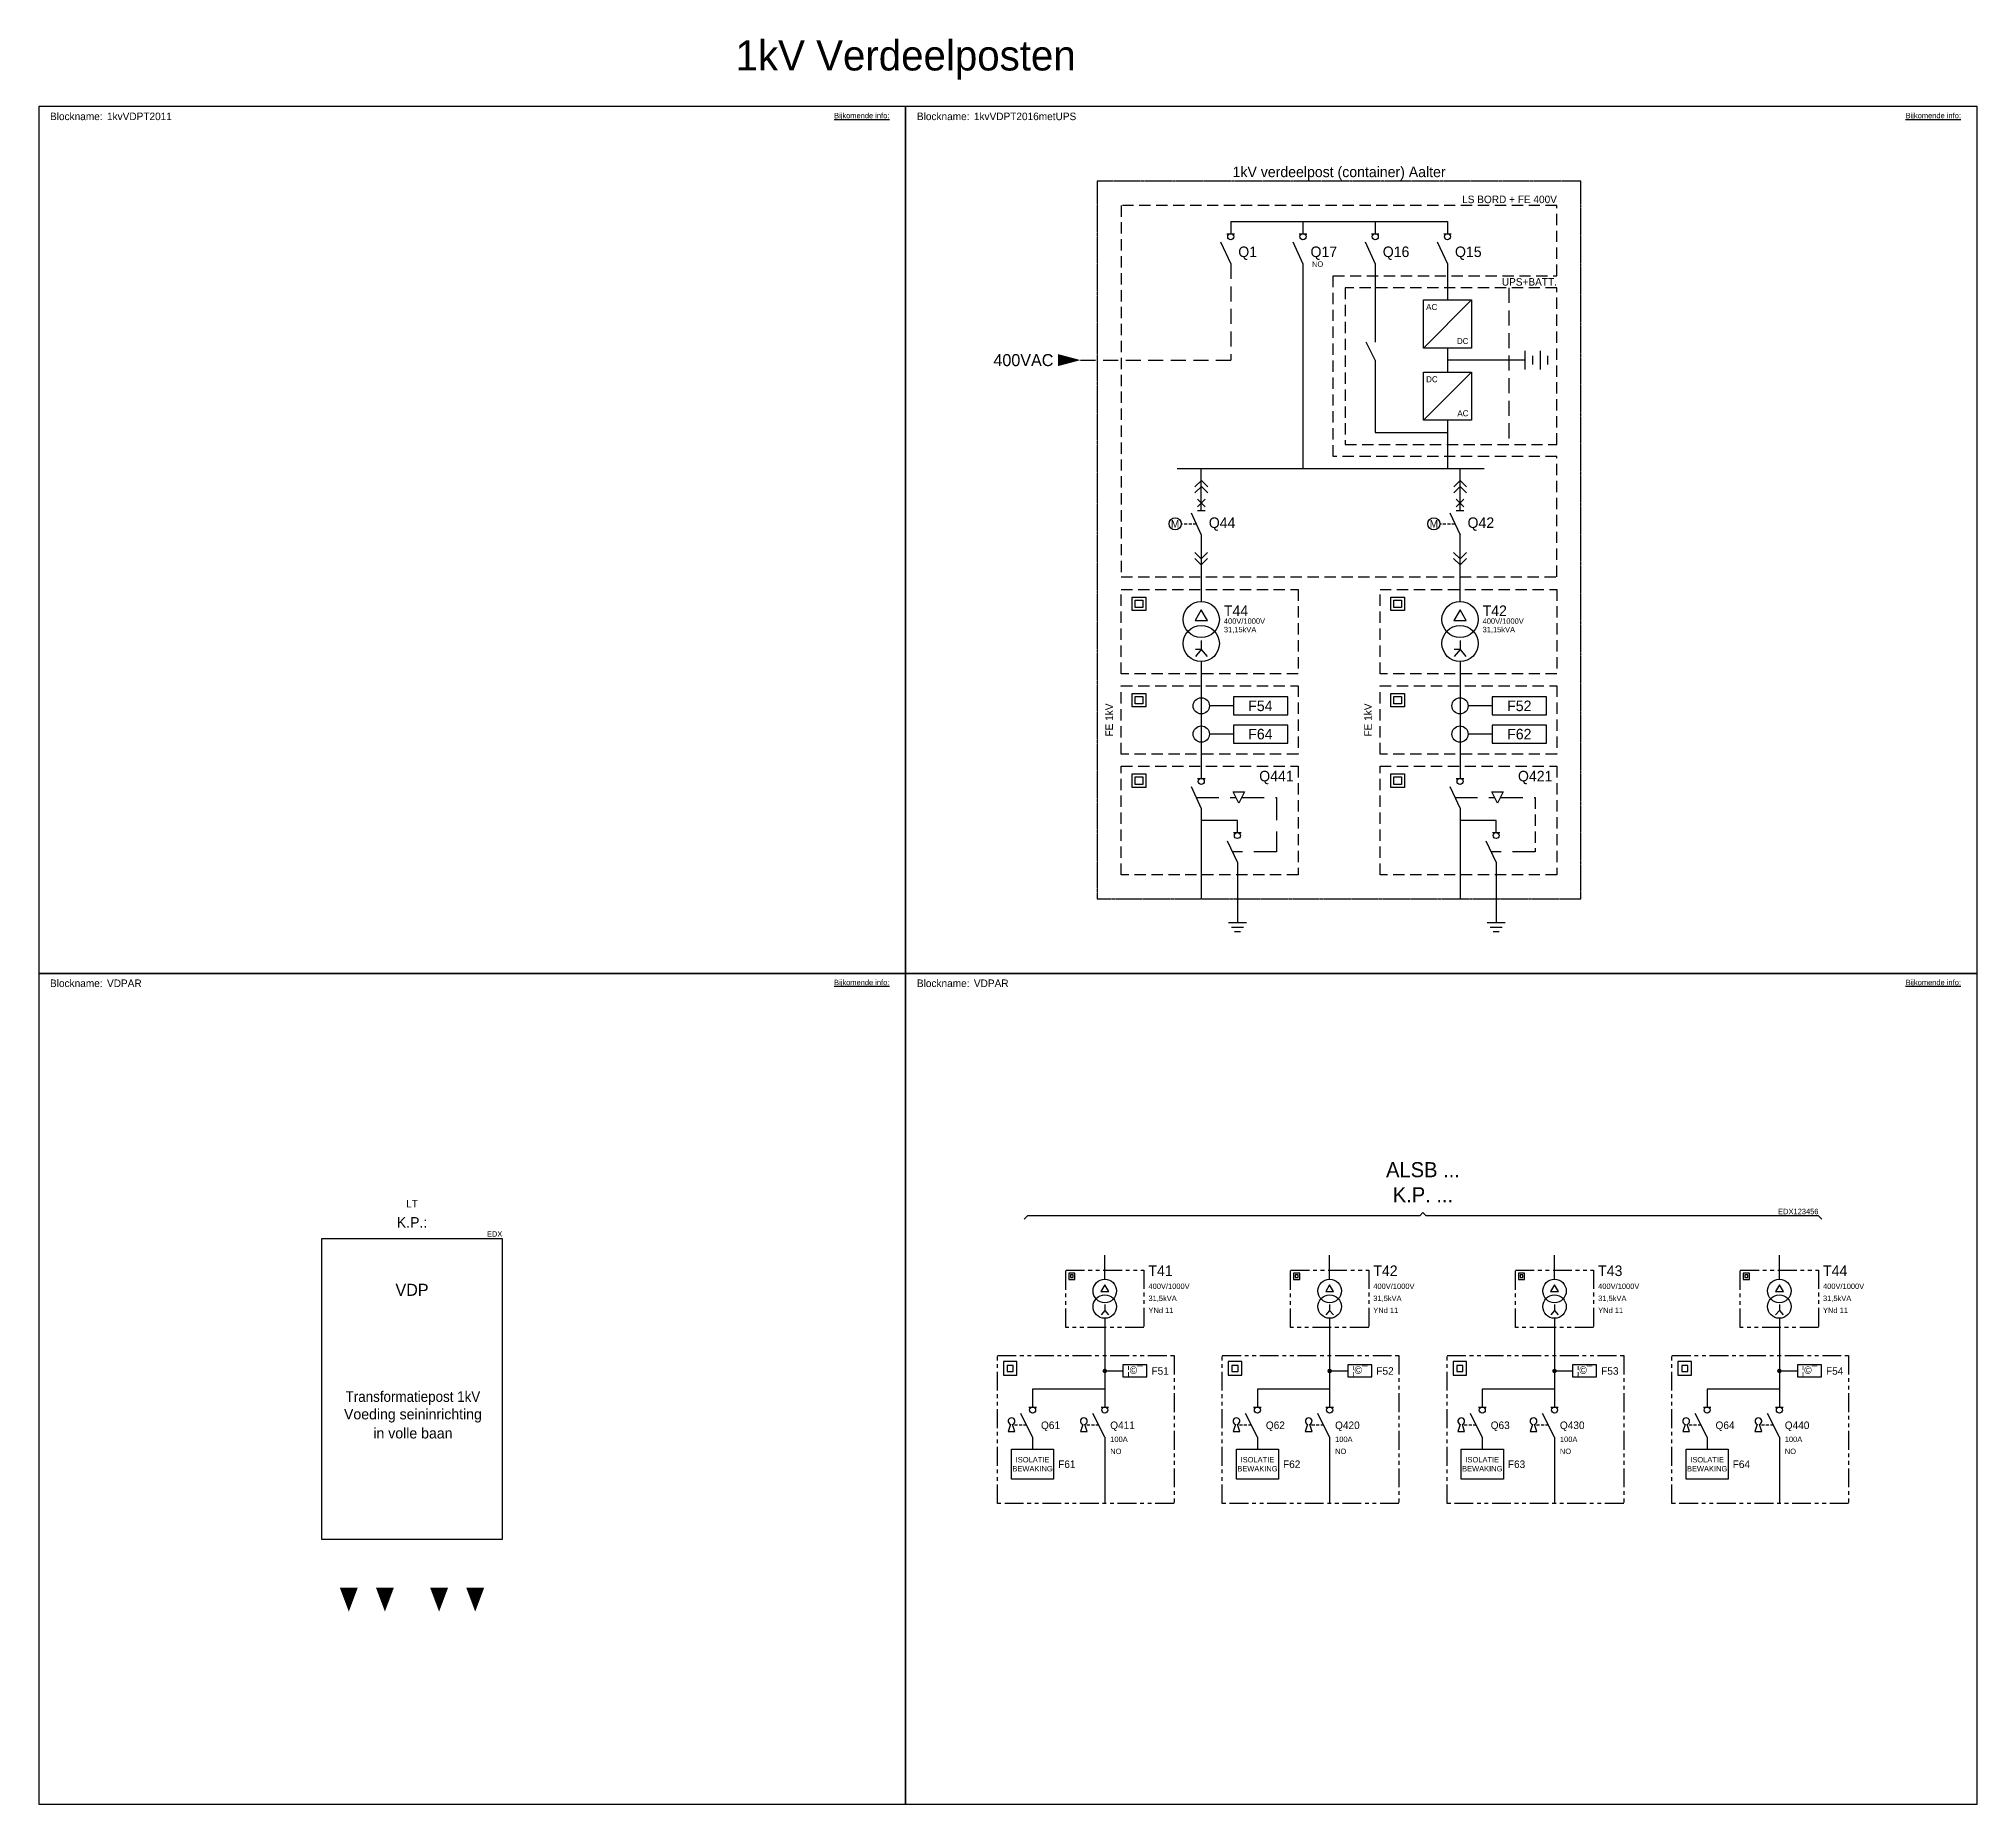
# Model space of a CAD drawing. Header units: millimetres. Extents: x -7152 to 5843, y -5056 to 10205.
# Drawn here: x 0 to 644, y 4807 to 5393 of the extents above; entities that cross this region are included whole.
import ezdxf
from ezdxf.enums import TextEntityAlignment as Align

# ---------------------------------------------------------------- set-up
doc = ezdxf.new("R2010")
doc.units = ezdxf.units.MM
for name, pattern in [('CENTER', [2, 1.25, -0.25, 0.25, -0.25]), ('HIDDEN', [0.375, 0.25, -0.125]), ('HIDDENX2', [0.75, 0.5, -0.25]), ('PHANTOM', [62.5, 31.25, -6.25, 6.25, -6.25, 6.25, -6.25])]:
    doc.linetypes.add(name, pattern=pattern)
for name, color, linetype in [('35', 2, 'Continuous'), ('50', 3, 'Continuous'), ('70', 4, 'Continuous')]:
    doc.layers.add(name, color=color, linetype=linetype)
doc.styles.add('iso', font='iso_tuc.shx')
doc.styles.add('ISOPLUS', font='isoplus')
doc.styles.get("Standard").update_dxf_attribs({"font": 'isoplus.shx'})
doc.styles.add('TBM', font='arial.ttf')

msp = doc.modelspace()

# ---------------------------------------------------------------- texts
at = {"color": 7}
msp.add_text('1kV Verdeelposten', height=10, dxfattribs=at).set_placement((288.209, 5379.953), align=Align.BOTTOM_CENTER)

# ---------------------------------------------------------------- blocks, each defined once
blk = doc.blocks.new('PLG')
at = {"layer": '50'}
blk.add_lwpolyline([(-2, 0, 0, 3, 0), (2, 0, 3, 3, 0)], format="xyseb", dxfattribs=at)
blk = doc.blocks.new('*U379')
at = {"layer": '35'}
for p, q in [((-30, 100), (30, 100)), ((-30, 0), (-30, 100)), ((30, 100), (30, 0)), ((30, 0), (-30, 0))]:
    blk.add_line(p, q, dxfattribs=at)
at = {"layer": '70', "xscale": 2, "zscale": 2, "rotation": 90}
for p in [(-21, -20), (-9, -20), (9, -20), (21, -20)]:
    blk.add_blockref('PLG', p, dxfattribs=at)
at = {"color": 7, "style": 'ISOPLUS'}
blk.add_attdef('LT', text='', height=2.5, dxfattribs=at).set_placement((0, 109.5), align=Align.BOTTOM_CENTER)
at = {"color": 2, "style": 'ISOPLUS'}
blk.add_attdef('KP', text='', height=3.5, dxfattribs=at).set_placement((0, 102.5), align=Align.BOTTOM_CENTER)
at = {"color": 1, "style": 'ISOPLUS'}
blk.add_attdef('EDX', text='', height=1.8, dxfattribs=at).set_placement((30, 100), align=Align.BOTTOM_RIGHT)
at = {"color": 3, "linetype": 'Continuous', "ltscale": 15, "style": 'iso'}
blk.add_attdef('VDP', text='', height=4, dxfattribs=at).set_placement((0, 82.9), align=Align.MIDDLE_CENTER)
at = {"layer": '35', "style": 'ISOPLUS', "width": 0.95}
blk.add_text('Transformatiepost 1kV', height=3.5, dxfattribs=at).set_placement((0.3, 47), align=Align.MIDDLE)
at = {"layer": '35', "style": 'ISOPLUS'}
for s, p in [('Voeding seininrichting', (0.3, 41.17)), ('in volle baan', (0.3, 35.34))]:
    blk.add_text(s, height=3.5, dxfattribs=at).set_placement(p, align=Align.MIDDLE)
blk = doc.blocks.new('*U322')
at = {"color": 0}
for p, q in [((3, 0), (-3, 0)), ((2, -1.5), (-2, -1.5)), ((1, -3), (-1, -3))]:
    blk.add_line(p, q, dxfattribs=at)
at = {"style": 'ISOPLUS'}
blk.add_attdef('NUML', text='', height=2.5, dxfattribs=at).set_placement((-4.5, -1.5), align=Align.MIDDLE_RIGHT)
blk.add_attdef('NUMR', text='', height=2.5, dxfattribs=at).set_placement((4.5, -1.5), align=Align.MIDDLE_LEFT)
blk = doc.blocks.new('1kvVDPT2016metUPS')
at = {"color": 2, "linetype": 'Continuous', "lineweight": -2}
for p, q in [((43.12, 220.95), (45.62, 220.95)), ((67.12, 220.95), (69.62, 220.95)), ((91.12, 220.95), (93.62, 220.95)), ((115.12, 220.95), (117.62, 220.95))]:
    blk.add_line(p, q, dxfattribs=at)
for p, q in [((44.37, 224.95), (116.37, 224.95)), ((44.37, 224.95), (44.37, 220.95)), ((68.37, 224.95), (68.37, 220.95)), ((92.37, 224.95), (92.37, 220.95)), ((116.37, 224.95), (116.37, 220.95)), ((40.99, 218.2), (44.37, 210.95)), ((64.99, 218.2), (68.37, 210.95)), ((88.99, 218.2), (92.37, 210.95)), ((112.99, 218.2), (116.37, 210.95)), ((68.37, 210.95), (68.37, 142.95)), ((92.37, 210.95), (92.37, 184.95)), ((116.37, 210.95), (116.37, 198.95)), ((92.37, 178.95), (89.37, 184.95)), ((116.37, 182.95), (116.37, 174.95)), ((142.23, 175.82), (142.23, 182.07)), ((144.73, 177.49), (144.73, 180.4)), ((147.23, 175.82), (147.23, 182.07)), ((149.73, 177.49), (149.73, 180.4)), ((92.37, 178.95), (92.37, 154.95)), ((142.23, 178.95), (116.37, 178.95)), ((92.37, 154.95), (116.37, 154.95)), ((116.37, 158.95), (116.37, 142.95)), ((26.58, 142.95), (128.54, 142.95)), ((34.58, 128.95), (34.58, 142.95)), ((120.54, 128.95), (120.54, 142.95)), ((31.2, 128.2), (34.58, 120.95)), ((117.16, 128.2), (120.54, 120.95)), ((34.58, 120.95), (34.58, 98.78)), ((120.54, 98.78), (120.54, 120.95)), ((34.58, 85.78), (34.58, 82.78)), ((120.54, 85.78), (120.54, 82.78)), ((34.58, 82.78), (32.65, 80.48)), ((34.58, 82.78), (32.65, 82.78)), ((34.58, 82.78), (36.51, 80.48)), ((34.58, 78.78), (34.58, 40)), ((120.54, 82.78), (118.61, 80.48)), ((120.54, 82.78), (118.61, 82.78)), ((120.54, 82.78), (122.47, 80.48)), ((120.54, 78.78), (120.54, 40)), ((31.2, 37.25), (34.58, 30)), ((117.16, 37.25), (120.54, 30)), ((46.58, 26), (34.54, 26)), ((34.58, 30), (34.58, 0)), ((46.58, 22), (46.58, 26)), ((132.54, 26), (120.5, 26)), ((120.54, 30), (120.54, 0)), ((132.54, 22), (132.54, 26)), ((43.2, 19.25), (46.58, 12)), ((129.16, 19.25), (132.54, 12)), ((46.58, 12), (46.58, -8)), ((132.54, 12), (132.54, -8))]:
    blk.add_line(p, q)
at = {"linetype": 'HIDDEN', "ltscale": 20}
for p, q in [((44.37, 210.95), (44.37, 178.95)), ((136.7, 202.95), (136.7, 150.95)), ((-5.54, 178.95), (44.37, 178.95))]:
    blk.add_line(p, q, dxfattribs=at)
at = {"color": 2}
for p, q in [((108.37, 182.95), (124.37, 198.95)), ((108.37, 158.95), (124.37, 174.95))]:
    blk.add_line(p, q, dxfattribs=at)
at = {"color": 0, "linetype": 'Continuous'}
for p, q in [((33.33, 130.2), (35.83, 132.7)), ((33.33, 132.7), (35.83, 130.2)), ((119.29, 130.2), (121.79, 132.7)), ((119.29, 132.7), (121.79, 130.2))]:
    blk.add_line(p, q, dxfattribs=at)
at = {"color": 0, "linetype": 'Continuous', "lineweight": -2}
for p, q in [((33.33, 128.95), (35.83, 128.95)), ((119.29, 128.95), (121.79, 128.95)), ((33.33, 40), (35.83, 40)), ((119.29, 40), (121.79, 40)), ((45.33, 22), (47.83, 22)), ((131.29, 22), (133.79, 22))]:
    blk.add_line(p, q, dxfattribs=at)
at = {"color": 1}
for p, q in [((27.89, 124.57), (28.39, 124.57)), ((28.89, 124.57), (29.89, 124.57)), ((30.39, 124.57), (31.39, 124.57)), ((31.89, 124.57), (32.89, 124.57)), ((113.85, 124.57), (114.35, 124.57)), ((114.85, 124.57), (115.85, 124.57)), ((116.35, 124.57), (117.35, 124.57)), ((117.85, 124.57), (118.85, 124.57))]:
    blk.add_line(p, q, dxfattribs=at)
at = {"linetype": 'Continuous'}
for p, q in [((11.64, 100.24), (16.14, 100.24)), ((11.64, 95.74), (11.64, 100.24)), ((12.64, 99.24), (15.14, 99.24)), ((12.64, 96.74), (12.64, 99.24)), ((15.14, 96.74), (12.64, 96.74)), ((15.14, 99.24), (15.14, 96.74)), ((16.14, 100.24), (16.14, 95.74)), ((97.59, 100.24), (102.09, 100.24)), ((97.59, 95.74), (97.59, 100.24)), ((98.59, 99.24), (101.09, 99.24)), ((98.59, 96.74), (98.59, 99.24)), ((101.09, 96.74), (98.59, 96.74)), ((101.09, 99.24), (101.09, 96.74)), ((102.09, 100.24), (102.09, 95.74)), ((16.14, 95.74), (11.64, 95.74)), ((102.09, 95.74), (97.59, 95.74)), ((11.64, 68.24), (16.14, 68.24)), ((11.64, 63.74), (11.64, 68.24)), ((12.64, 67.24), (15.14, 67.24)), ((12.64, 64.74), (12.64, 67.24)), ((15.14, 64.74), (12.64, 64.74)), ((15.14, 67.24), (15.14, 64.74)), ((16.14, 68.24), (16.14, 63.74)), ((97.59, 68.24), (102.09, 68.24)), ((97.59, 63.74), (97.59, 68.24)), ((98.59, 67.24), (101.09, 67.24)), ((98.59, 64.74), (98.59, 67.24)), ((101.09, 64.74), (98.59, 64.74)), ((101.09, 67.24), (101.09, 64.74)), ((102.09, 68.24), (102.09, 63.74)), ((16.14, 63.74), (11.64, 63.74)), ((45.28, 64.09), (37.28, 64.09)), ((102.09, 63.74), (97.59, 63.74)), ((131.23, 64.09), (123.23, 64.09)), ((45.28, 54.7), (37.28, 54.7)), ((131.23, 54.7), (123.23, 54.7)), ((11.64, 41.46), (16.14, 41.46)), ((11.64, 36.96), (11.64, 41.46)), ((12.64, 40.46), (15.14, 40.46)), ((12.64, 37.96), (12.64, 40.46)), ((15.14, 40.46), (15.14, 37.96)), ((16.14, 41.46), (16.14, 36.96)), ((97.59, 41.46), (102.09, 41.46)), ((97.59, 36.96), (97.59, 41.46)), ((98.59, 40.46), (101.09, 40.46)), ((98.59, 37.96), (98.59, 40.46)), ((101.09, 40.46), (101.09, 37.96)), ((102.09, 41.46), (102.09, 36.96)), ((16.14, 36.96), (11.64, 36.96)), ((15.14, 37.96), (12.64, 37.96)), ((102.09, 36.96), (97.59, 36.96)), ((101.09, 37.96), (98.59, 37.96))]:
    blk.add_line(p, q, dxfattribs=at)
at = {"linetype": 'HIDDEN', "ltscale": 30}
for p, q in [((32.89, 33.63), (46.11, 33.63)), ((47.99, 33.63), (59.52, 33.63)), ((59.52, 33.63), (59.52, 15.63)), ((118.85, 33.63), (132.07, 33.63)), ((133.95, 33.63), (145.48, 33.63)), ((59.52, 15.63), (44.89, 15.63)), ((145.48, 15.63), (130.85, 15.63))]:
    blk.add_line(p, q, dxfattribs=at)
at = {"linetype": 'HIDDEN', "ltscale": 15}
blk.add_line((145.48, 33.63), (145.48, 15.63), dxfattribs=at)
at = {"color": 2, "linetype": 'CENTER', "ltscale": 0.25}
blk.add_lwpolyline([(160.73, 238.35), (0, 238.35), (0, 0), (160.73, 0)], close=True, dxfattribs=at)
at = {"color": 1, "linetype": 'HIDDEN', "ltscale": 15}
for points in [[(8, 106.95), (152.73, 106.95), (152.73, 146.95), (78.37, 146.95), (78.37, 206.95), (152.73, 206.95), (152.73, 230.35), (8, 230.35)], [(66.78, 74.78), (8, 74.78), (8, 102.78), (66.78, 102.78)], [(152.73, 74.78), (93.96, 74.78), (93.96, 102.78), (152.73, 102.78)], [(66.78, 48), (8, 48), (8, 70.78), (66.78, 70.78)], [(152.73, 48), (93.96, 48), (93.96, 70.78), (152.73, 70.78)], [(66.78, 8), (8, 8), (8, 44), (66.78, 44)], [(152.73, 8), (93.96, 8), (93.96, 44), (152.73, 44)]]:
    blk.add_lwpolyline(points, close=True, dxfattribs=at)
at = {"linetype": 'HIDDEN', "ltscale": 15}
blk.add_lwpolyline([(82.37, 150.95), (152.73, 150.95), (152.73, 202.95), (82.37, 202.95)], close=True, dxfattribs=at)
at = {"color": 2}
for points in [[(108.37, 198.95), (124.37, 198.95), (124.37, 182.95), (108.37, 182.95), (108.37, 198.95)], [(108.37, 174.95), (124.37, 174.95), (124.37, 158.95), (108.37, 158.95), (108.37, 174.95)]]:
    blk.add_lwpolyline(points, dxfattribs=at)
at = {"linetype": 'Continuous'}
blk.add_lwpolyline([(-5.54, 178.95, 0, 4, 0), (-13.05, 178.95, 4, 4, 0)], format="xyseb", dxfattribs=at)
at = {"color": 1, "linetype": 'Continuous'}
for points in [[(32.47, 136.82), (34.6, 138.95), (36.72, 136.82)], [(32.47, 134.82), (34.6, 136.95), (36.72, 134.82)], [(118.43, 136.82), (120.55, 138.95), (122.67, 136.82)], [(118.43, 134.82), (120.55, 136.95), (122.67, 134.82)], [(32.46, 115.07), (34.58, 112.95), (36.7, 115.07)], [(32.46, 113.07), (34.58, 110.95), (36.7, 113.07)], [(118.42, 115.07), (120.54, 112.95), (122.66, 115.07)], [(118.42, 113.07), (120.54, 110.95), (122.66, 113.07)]]:
    blk.add_lwpolyline(points, dxfattribs=at)
for points in [[(34.58, 95.96), (32.55, 92.43), (36.62, 92.43)], [(120.54, 95.96), (118.5, 92.43), (122.58, 92.43)], [(45.28, 61.09), (63.28, 61.09), (63.28, 67.09), (45.28, 67.09)], [(131.23, 61.09), (149.23, 61.09), (149.23, 67.09), (131.23, 67.09)], [(45.28, 51.7), (63.28, 51.7), (63.28, 57.7), (45.28, 57.7)], [(131.23, 51.7), (149.23, 51.7), (149.23, 57.7), (131.23, 57.7)], [(48.93, 35.5), (47.05, 31.75), (45.18, 35.5)], [(134.88, 35.5), (133.01, 31.75), (131.13, 35.5)]]:
    blk.add_lwpolyline(points, close=True)
at = {"color": 2, "linetype": 'Continuous', "lineweight": -2}
for centre in [(44.37, 219.95), (68.37, 219.95), (92.37, 219.95), (116.37, 219.95)]:
    blk.add_circle(centre, 1, dxfattribs=at)
at = {"color": 7, "linetype": 'Continuous'}
for centre in [(25.89, 124.57), (111.85, 124.57)]:
    blk.add_circle(centre, 2, dxfattribs=at)
for centre, radius in [((34.58, 92.78), 6), ((120.54, 92.78), 6), ((34.58, 84.78), 6), ((120.54, 84.78), 6), ((34.58, 64.09), 2.7), ((34.58, 54.7), 2.7)]:
    blk.add_circle(centre, radius)
at = {"linetype": 'Continuous'}
for centre in [(120.54, 64.09), (120.54, 54.7)]:
    blk.add_circle(centre, 2.7, dxfattribs=at)
at = {"color": 0, "linetype": 'Continuous', "lineweight": -2}
for centre in [(34.58, 39), (120.54, 39), (46.58, 21), (132.54, 21)]:
    blk.add_circle(centre, 1, dxfattribs=at)
for p in [(46.58, -8), (132.54, -8)]:
    blk.add_blockref('*U322', p)
blk.add_text('LS BORD + FE 400V', height=2.5).set_placement((152.73, 230.35), align=Align.BOTTOM_RIGHT)
at = {"color": 2, "linetype": 'Continuous', "ltscale": 15, "style": 'ISOPLUS'}
for s, p in [('Q1', (46.87, 214.94)), ('Q17', (70.87, 214.94)), ('Q16', (94.87, 214.94)), ('Q15', (118.87, 214.94))]:
    blk.add_text(s, height=3.5, dxfattribs=at).set_placement(p, align=Align.MIDDLE_LEFT)
at = {"color": 1, "style": 'ISOPLUS'}
blk.add_text('NO', height=1.8, dxfattribs=at).set_placement((71.37, 210.84), align=Align.MIDDLE_LEFT)
at = {"linetype": 'Continuous'}
blk.add_text('UPS+BATT.', height=2.5, dxfattribs=at).set_placement((152.73, 202.95), align=Align.BOTTOM_RIGHT)
at = {"color": 7, "style": 'ISOPLUS'}
for s, p in [('AC', (109.27, 197.6)), ('DC', (109.27, 173.6))]:
    blk.add_text(s, height=2, dxfattribs=at).set_placement(p, align=Align.TOP_LEFT)
blk.add_text('AC', height=2, dxfattribs=at).set_placement((109.27, 196.6), align=Align.MIDDLE_LEFT)
at = {"linetype": 'Continuous'}
blk.add_text('400VAC', height=4, dxfattribs=at).set_placement((-14.55, 178.95), align=Align.MIDDLE_RIGHT)
at = {"color": 7, "style": 'ISOPLUS'}
blk.add_text('DC', height=2, dxfattribs=at).set_placement((123.36, 185.29), align=Align.MIDDLE_RIGHT)
blk.add_text('AC', height=2, dxfattribs=at).set_placement((123.36, 160.29), align=Align.RIGHT)
at = {"color": 7, "linetype": 'Continuous'}
for p in [(25.89, 124.57), (111.85, 124.57)]:
    blk.add_text('M', height=2.5, dxfattribs=at).set_placement(p, align=Align.MIDDLE_CENTER)
for p in [(4, 59.39), (89.96, 59.39)]:
    blk.add_text('FE 1kV', height=2.5, rotation=90).set_placement(p, align=Align.MIDDLE_CENTER)
at = {"color": 2}
blk.add_attdef('AP', text='', height=3.5, dxfattribs=at).set_placement((80.9, 243.83), align=Align.BOTTOM_CENTER)
at = {"color": 3}
blk.add_attdef('BENAMING', text='', height=3.5, dxfattribs=at).set_placement((80.37, 238.69), align=Align.BOTTOM_CENTER)
at = {"color": 1, "style": 'TBM'}
blk.add_attdef('EDX', text='', height=1.8, dxfattribs=at).set_placement((160.73, 238.35), align=Align.BOTTOM_RIGHT)
for tag, p in [('----U----', (34.58, 142.95)), ('----V----', (120.54, 142.95))]:
    blk.add_attdef(tag, text='', height=2.5).set_placement(p, align=Align.MIDDLE_CENTER)
at = {"color": 2, "style": 'ISOPLUS'}
for tag, p in [('Q4U', (37.08, 123.19)), ('Q4V', (123.04, 123.19)), ('T4UL', (42.08, 93.93)), ('T4VR', (128.04, 93.93))]:
    blk.add_attdef(tag, p, '', height=3.5, dxfattribs=at)
at = {"color": 1, "style": 'ISOPLUS'}
for tag, p in [('T4ULU', (42.08, 91.35)), ('T4ULVER', (42.08, 88.53)), ('T4VRU', (128.04, 91.35)), ('T4VRVER', (128.04, 88.53))]:
    blk.add_attdef(tag, p, '', height=1.8, dxfattribs=at)
at = {"linetype": 'Continuous'}
for tag, p in [('F5U', (54.22, 64.09)), ('F5V', (140.23, 64.09)), ('F6U', (54.22, 54.7)), ('F6V', (140.23, 54.7))]:
    blk.add_attdef(tag, text='', height=3.5, dxfattribs=at).set_placement(p, align=Align.MIDDLE_CENTER)
for tag, p in [('Q4U1', (65.28, 42.5)), ('Q4V1', (151.23, 42.5))]:
    blk.add_attdef(tag, text='', height=3.5, dxfattribs=at).set_placement(p, align=Align.TOP_RIGHT)
blk = doc.blocks.new('*U424')
at = {"color": 0}
blk.add_lwpolyline([(0, 0), (356, 0), (356, 288), (0, 288)], close=True, dxfattribs=at)
blk.add_text('Blockname:', height=2.5, dxfattribs=at).set_placement((3.74, 286), align=Align.TOP_LEFT)
at = {"color": 0, "linetype": 'Continuous'}
blk.add_text('%%UBijkomende info:', height=1.8, dxfattribs=at).set_placement((332.22, 284.12))
at = {"color": 161, "linetype": 'Continuous', "ltscale": 15, "true_color": 0x8c9ff3}
blk.add_attdef('BLOCKNAME', (22.67, 283.5), '', height=2.5, dxfattribs=at)
blk = doc.blocks.new('*U426')
at = {"color": 0}
blk.add_lwpolyline([(0, 0), (288, 0), (288, 276), (0, 276)], close=True, dxfattribs=at)
blk.add_text('Blockname:', height=2.5, dxfattribs=at).set_placement((3.74, 274), align=Align.TOP_LEFT)
at = {"color": 0, "linetype": 'Continuous'}
blk.add_text('%%UBijkomende info:', height=1.8, dxfattribs=at).set_placement((264.22, 272.12))
at = {"color": 161, "linetype": 'Continuous', "ltscale": 15, "true_color": 0x8c9ff3}
blk.add_attdef('BLOCKNAME', (22.67, 271.5), '', height=2.5, dxfattribs=at)
blk = doc.blocks.new('*U423')
at = {"color": 0}
blk.add_lwpolyline([(0, 0), (288, 0), (288, 288), (0, 288)], close=True, dxfattribs=at)
blk.add_text('Blockname:', height=2.5, dxfattribs=at).set_placement((3.74, 286), align=Align.TOP_LEFT)
at = {"color": 0, "linetype": 'Continuous'}
blk.add_text('%%UBijkomende info:', height=1.8, dxfattribs=at).set_placement((264.22, 284.12))
at = {"color": 161, "linetype": 'Continuous', "ltscale": 15, "true_color": 0x8c9ff3}
blk.add_attdef('BLOCKNAME', (22.67, 283.5), '', height=2.5, dxfattribs=at)
blk = doc.blocks.new('Aftakking')
at = {"linetype": 'Continuous'}
h = blk.add_hatch(color=0, dxfattribs=at)
h.dxf.hatch_style = 1
edge = h.paths.add_edge_path()
edge.add_arc((0, 0), 0.75, 0, 360)
blk = doc.blocks.new('*U552')
at = {"color": 0, "linetype": 'Continuous'}
for p, q in [((-132.46, 1.06), (-131.4, 0)), ((-131.4, 0), (-1.06, 0)), ((-1.06, 0), (0, -1.06)), ((0, -1.06), (1.06, 0)), ((1.06, 0), (131.4, 0)), ((131.4, 0), (132.46, 1.06))]:
    blk.add_line(p, q, dxfattribs=at)
blk = doc.blocks.new('*U456')
at = {"color": 0, "linetype": 'Continuous'}
for p, q in [((35.7, 74.47), (35.7, 82.47)), ((110.4, 74.47), (110.4, 82.47)), ((185.1, 74.47), (185.1, 82.47)), ((259.8, 74.47), (259.8, 82.47)), ((10.45, 31.99), (12.95, 31.99)), ((34.45, 31.99), (36.95, 31.99)), ((85.15, 31.99), (87.65, 31.99)), ((109.15, 31.99), (111.65, 31.99)), ((159.85, 31.99), (162.35, 31.99)), ((234.55, 31.99), (237.05, 31.99)), ((11.7, 22), (11.7, 18)), ((35.7, 22), (35.7, 0)), ((86.4, 22), (86.4, 18)), ((110.4, 22), (110.4, 0)), ((161.1, 22), (161.1, 18)), ((185.1, 22), (185.1, 0)), ((235.8, 22), (235.8, 18)), ((259.8, 22), (259.8, 0))]:
    blk.add_line(p, q, dxfattribs=at)
for p, q in [((35.7, 66.03), (35.7, 64.08)), ((110.4, 66.03), (110.4, 64.08)), ((185.1, 66.03), (185.1, 64.08)), ((259.8, 66.03), (259.8, 64.08)), ((35.7, 64.08), (34.45, 62.59)), ((35.7, 64.08), (36.95, 62.59)), ((110.4, 64.08), (109.15, 62.59)), ((110.4, 64.08), (111.65, 62.59)), ((185.1, 64.08), (183.84, 62.59)), ((185.1, 64.08), (186.35, 62.59)), ((259.8, 64.08), (258.54, 62.59)), ((259.8, 64.08), (261.05, 62.59))]:
    blk.add_line(p, q)
at = {"color": 0}
for p, q in [((35.7, 61.48), (35.7, 31.99)), ((110.4, 61.48), (110.4, 31.99)), ((185.1, 61.48), (185.1, 31.99)), ((259.8, 61.48), (259.8, 31.99)), ((35.7, 43.99), (41.7, 43.99)), ((11.7, 37.99), (11.7, 31.99)), ((35.7, 37.99), (11.7, 37.99)), ((86.4, 37.99), (86.4, 31.99)), ((110.4, 37.99), (86.4, 37.99)), ((161.1, 37.99), (161.1, 31.99)), ((185.1, 37.99), (161.1, 37.99)), ((235.8, 37.99), (235.8, 31.99)), ((259.8, 37.99), (235.8, 37.99))]:
    blk.add_line(p, q, dxfattribs=at)
at = {"color": 7}
for p, q in [((110.4, 43.99), (116.4, 43.99)), ((185.1, 43.99), (191.1, 43.99)), ((259.8, 43.99), (265.8, 43.99))]:
    blk.add_line(p, q, dxfattribs=at)
at = {"color": 1, "linetype": 'HIDDENX2', "ltscale": 2}
for p, q in [((9.73, 25.95), (5.18, 25.95)), ((33.73, 25.95), (29.18, 25.95)), ((84.42, 25.95), (79.88, 25.95)), ((108.42, 25.95), (103.88, 25.95)), ((159.12, 25.95), (154.57, 25.95)), ((183.12, 25.95), (178.57, 25.95)), ((233.82, 25.95), (229.27, 25.95)), ((257.82, 25.95), (253.27, 25.95))]:
    blk.add_line(p, q, dxfattribs=at)
at = {"color": 7, "linetype": 'Continuous'}
for p, q in [((183.85, 31.99), (186.35, 31.99)), ((258.55, 31.99), (261.05, 31.99))]:
    blk.add_line(p, q, dxfattribs=at)
at = {"color": 1, "linetype": 'PHANTOM', "ltscale": 0.2}
for points in [[(22.7, 77.51), (48.7, 77.51), (48.7, 58.46), (22.7, 58.46)], [(97.4, 77.51), (123.4, 77.51), (123.4, 58.46), (97.4, 58.46)], [(172.1, 77.51), (198.1, 77.51), (198.1, 58.46), (172.1, 58.46)], [(246.8, 77.51), (272.8, 77.51), (272.8, 58.46), (246.8, 58.46)], [(0, 49.08), (58.7, 49.08), (58.7, 0), (0, 0)], [(74.7, 49.08), (133.4, 49.08), (133.4, 0), (74.7, 0)], [(149.4, 49.08), (208.1, 49.08), (208.1, 0), (149.4, 0)], [(224.1, 49.08), (282.8, 49.08), (282.8, 0), (224.1, 0)]]:
    blk.add_lwpolyline(points, close=True, dxfattribs=at)
at = {"color": 7}
for points in [[(23.7, 74.43), (25.78, 74.43), (25.78, 76.51), (23.7, 76.51)], [(24.28, 75.01), (25.2, 75.01), (25.2, 75.93), (24.28, 75.93)], [(98.4, 74.43), (100.48, 74.43), (100.48, 76.51), (98.4, 76.51)], [(98.98, 75.01), (99.9, 75.01), (99.9, 75.93), (98.98, 75.93)], [(173.1, 74.43), (175.18, 74.43), (175.18, 76.51), (173.1, 76.51)], [(173.67, 75.01), (174.6, 75.01), (174.6, 75.93), (173.67, 75.93)], [(247.8, 74.43), (249.88, 74.43), (249.88, 76.51), (247.8, 76.51)], [(248.37, 75.01), (249.3, 75.01), (249.3, 75.93), (248.37, 75.93)], [(2, 42.58), (6.5, 42.58), (6.5, 47.08), (2, 47.08)], [(3.25, 43.83), (5.25, 43.83), (5.25, 45.83), (3.25, 45.83)], [(76.7, 42.58), (81.2, 42.58), (81.2, 47.08), (76.7, 47.08)], [(77.95, 43.83), (79.95, 43.83), (79.95, 45.83), (77.95, 45.83)], [(151.4, 42.58), (155.9, 42.58), (155.9, 47.08), (151.4, 47.08)], [(152.65, 43.83), (154.65, 43.83), (154.65, 45.83), (152.65, 45.83)], [(226.1, 42.58), (230.6, 42.58), (230.6, 47.08), (226.1, 47.08)], [(227.35, 43.83), (229.35, 43.83), (229.35, 45.83), (227.35, 45.83)]]:
    blk.add_lwpolyline(points, close=True, dxfattribs=at)
for points in [[(35.7, 72.63), (34.38, 70.34), (37.02, 70.34)], [(110.4, 72.63), (109.08, 70.34), (111.72, 70.34)], [(185.1, 72.63), (183.77, 70.34), (186.42, 70.34)], [(259.8, 72.63), (258.47, 70.34), (261.12, 70.34)]]:
    blk.add_lwpolyline(points, close=True)
at = {"color": 2}
for points in [[(41.7, 41.99), (49.7, 41.99), (49.7, 45.99), (41.7, 45.99)], [(116.4, 41.99), (124.4, 41.99), (124.4, 45.99), (116.4, 45.99)], [(191.1, 41.99), (199.1, 41.99), (199.1, 45.99), (191.1, 45.99)], [(265.8, 41.99), (273.8, 41.99), (273.8, 45.99), (265.8, 45.99)], [(18.7, 8), (4.7, 8), (4.7, 18), (18.7, 18)], [(93.4, 8), (79.4, 8), (79.4, 18), (93.4, 18)], [(168.1, 8), (154.1, 8), (154.1, 18), (168.1, 18)], [(242.8, 8), (228.8, 8), (228.8, 18), (242.8, 18)]]:
    blk.add_lwpolyline(points, close=True, dxfattribs=at)
at = {"color": 1}
for points in [[(3.6, 23.93), (5.85, 23.93), (5.08, 26.24, 6.162278), (4.37, 26.24)], [(3.6, 23.93), (5.85, 23.93), (5.08, 26.24, 6.162278), (4.37, 26.24)], [(27.6, 23.93), (29.85, 23.93), (29.08, 26.24, 6.162278), (28.37, 26.24)], [(27.6, 23.93), (29.85, 23.93), (29.08, 26.24, 6.162278), (28.37, 26.24)], [(78.3, 23.93), (80.55, 23.93), (79.78, 26.24, 6.162278), (79.07, 26.24)], [(78.3, 23.93), (80.55, 23.93), (79.78, 26.24, 6.162278), (79.07, 26.24)], [(102.3, 23.93), (104.55, 23.93), (103.78, 26.24, 6.162278), (103.07, 26.24)], [(102.3, 23.93), (104.55, 23.93), (103.78, 26.24, 6.162278), (103.07, 26.24)], [(153, 23.93), (155.25, 23.93), (154.48, 26.24, 6.162278), (153.77, 26.24)], [(153, 23.93), (155.25, 23.93), (154.48, 26.24, 6.162278), (153.77, 26.24)], [(177, 23.93), (179.25, 23.93), (178.48, 26.24, 6.162278), (177.77, 26.24)], [(177, 23.93), (179.25, 23.93), (178.48, 26.24, 6.162278), (177.77, 26.24)], [(227.7, 23.93), (229.95, 23.93), (229.18, 26.24, 6.162278), (228.47, 26.24)], [(227.7, 23.93), (229.95, 23.93), (229.18, 26.24, 6.162278), (228.47, 26.24)], [(251.7, 23.93), (253.95, 23.93), (253.18, 26.24, 6.162278), (252.47, 26.24)], [(251.7, 23.93), (253.95, 23.93), (253.18, 26.24, 6.162278), (252.47, 26.24)]]:
    blk.add_lwpolyline(points, format="xyb", close=True, dxfattribs=at)
at = {"color": 0}
for points in [[(11.7, 22), (7.75, 29.9)], [(35.7, 22), (31.75, 29.9)], [(86.4, 22), (82.45, 29.9)], [(110.4, 22), (106.45, 29.9)], [(161.1, 22), (157.15, 29.9)], [(185.1, 22), (181.15, 29.9)], [(235.8, 22), (231.85, 29.9)], [(259.8, 22), (255.85, 29.9)]]:
    blk.add_lwpolyline(points, dxfattribs=at)
at = {"color": 3}
for centre in [(35.7, 70.57), (110.4, 70.57), (185.1, 70.57), (259.8, 70.57), (35.7, 65.38), (110.4, 65.38), (185.1, 65.38), (259.8, 65.38)]:
    blk.add_circle(centre, 3.9, dxfattribs=at)
at = {"color": 0, "linetype": 'Continuous'}
for centre in [(11.7, 30.99), (35.7, 30.99), (86.4, 30.99), (110.4, 30.99), (161.1, 30.99), (235.8, 30.99)]:
    blk.add_circle(centre, 1, dxfattribs=at)
at = {"color": 7, "linetype": 'Continuous'}
for centre in [(185.1, 30.99), (259.8, 30.99)]:
    blk.add_circle(centre, 1, dxfattribs=at)
at = {"linetype": 'Continuous', "rotation": 180}
blk.add_blockref('*U552', (141.4, 95.53), dxfattribs=at)
at = {"linetype": 'Continuous'}
for p in [(35.7, 43.99), (110.4, 43.99), (185.1, 43.99), (259.8, 43.99)]:
    blk.add_blockref('Aftakking', p, dxfattribs=at)
at = {"color": 7, "style": 'ISOPLUS'}
for p in [(45.7, 43.99), (120.4, 43.99), (195.1, 43.99), (269.8, 43.99)]:
    blk.add_text('¦©¯', height=2.5, dxfattribs=at).set_placement(p, align=Align.MIDDLE)
at = {"linetype": 'Continuous', "ltscale": 15, "char_height": 1.8, "attachment_point": 5}
for insert in [(11.7, 13), (86.4, 13), (161.1, 13), (235.8, 13)]:
    blk.add_mtext_dynamic_manual_height_columns('ISOLATIE\\PBEWAKING', width=14, gutter_width=9, heights=[0], dxfattribs=dict(at, insert=insert))
at = {"color": 3, "linetype": 'Continuous'}
for tag, p in [('04-LIJN1', (141.4, 108.36)), ('04-LIJN2', (141.4, 100.03))]:
    blk.add_attdef(tag, text='', height=5, dxfattribs=at).set_placement(p, align=Align.CENTER)
at = {"color": 1, "linetype": 'Continuous'}
blk.add_attdef('04-EDX', text='', height=1.8, dxfattribs=at).set_placement((272.8, 95.53), align=Align.BOTTOM_RIGHT)
at = {"linetype": 'Continuous', "flags": 1}
for tag, p in [('---------T4W---------', (29.35, 91.67)), ('---------T4X---------', (104.05, 91.67)), ('---------T4Y---------', (178.75, 91.67)), ('---------T4Z---------', (253.45, 91.67))]:
    blk.add_attdef(tag, text='', height=2.5, dxfattribs=at).set_placement(p, align=Align.TOP_CENTER)
at = {"color": 2, "linetype": 'Continuous'}
for tag, p, height in [('T4W-NAAM', (50.2, 75.53), 3.5), ('T4X-NAAM', (124.9, 75.53), 3.5), ('T4Y-NAAM', (199.6, 75.53), 3.5), ('T4Z-NAAM', (274.3, 75.53), 3.5), ('T4W-KORTSLUITDETECTOR', (51.2, 42.74), 2.5), ('T4X-KORTSLUITDETECTOR', (125.9, 42.74), 2.5), ('T4Y-KORTSLUITDETECTOR', (200.6, 42.74), 2.5), ('T4Z-KORTSLUITDETECTOR', (275.3, 42.74), 2.5), ('T4W-Q6W', (14.5, 24.7), 2.5), ('T4W-Q4WW', (37.5, 24.7), 2.5), ('T4X-Q6X', (89.2, 24.7), 2.5), ('T4X-Q4XX', (112.2, 24.7), 2.5), ('T4Y-Q6Y', (163.9, 24.7), 2.5), ('T4Y-Q4YY', (186.9, 24.7), 2.5), ('T4Z-Q6Z', (238.6, 24.7), 2.5), ('T4ZY-Q4ZZ', (261.6, 24.7), 2.5), ('T4W-F6W', (20.2, 11.75), 2.5), ('T4X-F6X', (94.9, 11.75), 2.5), ('T4Y-F6Y', (169.6, 11.75), 2.5), ('T4Z-F6Z', (244.3, 11.75), 2.5)]:
    blk.add_attdef(tag, p, '', height=height, dxfattribs=at)
at = {"color": 1, "linetype": 'Continuous'}
for tag, p in [('T4W-SPANNING', (50.2, 71.22)), ('T4X-SPANNING', (124.9, 71.22)), ('T4Y-SPANNING', (199.6, 71.22)), ('T4Z-SPANNING', (274.3, 71.22)), ('T4W-VERMOGEN', (50.2, 67.22)), ('T4W-SCHAKELING', (50.2, 63.22)), ('T4XVERMOGEN', (124.9, 67.22)), ('T4X-SCHAKELING', (124.9, 63.22)), ('T4Y-VERMOGEN', (199.6, 67.22)), ('T4Y-SCHAKELING', (199.6, 63.22)), ('T4Z-VERMOGEN', (274.3, 67.22)), ('T4Z-SCHAKELING', (274.3, 63.22)), ('T4W-Q4WWSTROOM', (37.5, 20.39)), ('T4X-Q4XXSTROOM', (112.2, 20.39)), ('T4Y-Q4YYSTROOM', (186.9, 20.39)), ('T4Z-Q4ZZSTROOM', (261.6, 20.39)), ('T4W-Q4WWN', (37.5, 16.39)), ('T4X-QXXN', (112.2, 16.39)), ('T4Y-QYYN', (186.9, 16.39)), ('T4Z-QZZN', (261.6, 16.39))]:
    blk.add_attdef(tag, p, '', height=1.8, dxfattribs=at)
blk = doc.blocks.new('*U427')
at = {"color": 0}
blk.add_lwpolyline([(0, 0), (356, 0), (356, 276), (0, 276)], close=True, dxfattribs=at)
blk.add_text('Blockname:', height=2.5, dxfattribs=at).set_placement((3.74, 274), align=Align.TOP_LEFT)
at = {"color": 0, "linetype": 'Continuous'}
blk.add_text('%%UBijkomende info:', height=1.8, dxfattribs=at).set_placement((332.22, 272.12))
at = {"color": 161, "linetype": 'Continuous', "ltscale": 15, "true_color": 0x8c9ff3}
blk.add_attdef('BLOCKNAME', (22.67, 271.5), '', height=2.5, dxfattribs=at)

# ---------------------------------------------------------------- block references
at = {"color": 110, "linetype": 'Continuous'}
for name, p, values in [('*U423', (0.209, 5082.953), {'BLOCKNAME': '1kvVDPT2011'}), ('*U424', (288.209, 5082.953), {'BLOCKNAME': '1kvVDPT2016metUPS'}), ('*U426', (0.209, 4806.953), {'BLOCKNAME': 'VDPAR'}), ('*U427', (288.209, 4806.953), {'BLOCKNAME': 'VDPAR'})]:
    msp.add_blockref(name, p, dxfattribs=at).add_auto_attribs(values)
ref = msp.add_blockref('1kvVDPT2016metUPS', (351.842, 5107.776))
ref.add_attrib('BENAMING', '1kV verdeelpost (container) Aalter', dxfattribs={"color": 3, "height": 3.5}).set_placement((432.209, 5346.464), align=Align.BOTTOM_CENTER)
ref.add_attrib('Q4U', 'Q44', (388.924, 5230.965), dxfattribs={"color": 2, "height": 3.5, "style": 'ISOPLUS'})
ref.add_attrib('T4UL', 'T44', (393.924, 5201.71), dxfattribs={"color": 2, "height": 3.5, "style": 'ISOPLUS'})
ref.add_attrib('T4ULU', '400V/1000V', (393.924, 5199.122), dxfattribs={"color": 1, "height": 1.8, "style": 'ISOPLUS'})
ref.add_attrib('T4ULVER', '31,15kVA', (393.924, 5196.305), dxfattribs={"color": 1, "height": 1.8, "style": 'ISOPLUS'})
ref.add_attrib('F5U', 'F54', dxfattribs={"linetype": 'Continuous', "height": 3.5}).set_placement((406.064, 5171.862), align=Align.MIDDLE_CENTER)
ref.add_attrib('F6U', 'F64', dxfattribs={"linetype": 'Continuous', "height": 3.5}).set_placement((406.064, 5162.472), align=Align.MIDDLE_CENTER)
ref.add_attrib('Q4U1', 'Q441', dxfattribs={"linetype": 'Continuous', "height": 3.5}).set_placement((417.12, 5150.276), align=Align.TOP_RIGHT)
ref.add_attrib('Q4V', 'Q42', (474.881, 5230.965), dxfattribs={"color": 2, "height": 3.5, "style": 'ISOPLUS'})
ref.add_attrib('T4VR', 'T42', (479.881, 5201.71), dxfattribs={"color": 2, "height": 3.5, "style": 'ISOPLUS'})
ref.add_attrib('T4VRU', '400V/1000V', (479.881, 5199.122), dxfattribs={"color": 1, "height": 1.8, "style": 'ISOPLUS'})
ref.add_attrib('T4VRVER', '31,15kVA', (479.881, 5196.305), dxfattribs={"color": 1, "height": 1.8, "style": 'ISOPLUS'})
ref.add_attrib('F5V', 'F52', dxfattribs={"linetype": 'Continuous', "height": 3.5}).set_placement((492.076, 5171.862), align=Align.MIDDLE_CENTER)
ref.add_attrib('F6V', 'F62', dxfattribs={"linetype": 'Continuous', "height": 3.5}).set_placement((492.076, 5162.472), align=Align.MIDDLE_CENTER)
ref.add_attrib('Q4V1', 'Q421', dxfattribs={"linetype": 'Continuous', "height": 3.5}).set_placement((503.076, 5150.276), align=Align.TOP_RIGHT)
at = {"linetype": 'Continuous'}
for name, p, values in [('*U456', (318.673, 4906.908), {'04-LIJN1': 'ALSB ...', '04-LIJN2': 'K.P. ...', '04-EDX': 'EDX123456', 'T4W-NAAM': 'T41', 'T4W-SPANNING': '400V/1000V', 'T4W-VERMOGEN': '31,5kVA', 'T4W-SCHAKELING': 'YNd 11', 'T4W-KORTSLUITDETECTOR': 'F51', 'T4W-Q4WW': 'Q411', 'T4W-Q4WWSTROOM': '100A', 'T4W-Q4WWN': 'NO', 'T4W-Q6W': 'Q61', 'T4W-F6W': 'F61', 'T4X-NAAM': 'T42', 'T4X-SPANNING': '400V/1000V', 'T4XVERMOGEN': '31,5kVA', 'T4X-SCHAKELING': 'YNd 11', 'T4X-KORTSLUITDETECTOR': 'F52', 'T4X-Q4XX': 'Q420', 'T4X-Q4XXSTROOM': '100A', 'T4X-QXXN': 'NO', 'T4X-Q6X': 'Q62', 'T4X-F6X': 'F62', 'T4Y-NAAM': 'T43', 'T4Y-SPANNING': '400V/1000V', 'T4Y-VERMOGEN': '31,5kVA', 'T4Y-SCHAKELING': 'YNd 11', 'T4Y-KORTSLUITDETECTOR': 'F53', 'T4Y-Q4YY': 'Q430', 'T4Y-Q4YYSTROOM': '100A', 'T4Y-QYYN': 'NO', 'T4Y-Q6Y': 'Q63', 'T4Y-F6Y': 'F63', 'T4Z-NAAM': 'T44', 'T4Z-SPANNING': '400V/1000V', 'T4Z-VERMOGEN': '31,5kVA', 'T4Z-SCHAKELING': 'YNd 11', 'T4Z-KORTSLUITDETECTOR': 'F54', 'T4ZY-Q4ZZ': 'Q440', 'T4Z-Q4ZZSTROOM': '100A', 'T4Z-QZZN': 'NO', 'T4Z-Q6Z': 'Q64', 'T4Z-F6Z': 'F64'}), ('*U379', (124.209, 4894.953), {'LT': 'LT', 'KP': 'K.P.:', 'EDX': 'EDX', 'VDP': 'VDP'})]:
    msp.add_blockref(name, p, dxfattribs=at).add_auto_attribs(values)

msp.set_redraw_order([(e.dxf.handle, doc.entitydb.next_handle()) for e in msp.query("TEXT MTEXT ATTDEF DIMENSION ARC_DIMENSION")])  # texts and dimensions are drawn at this point

doc.saveas('drawing.dxf')
